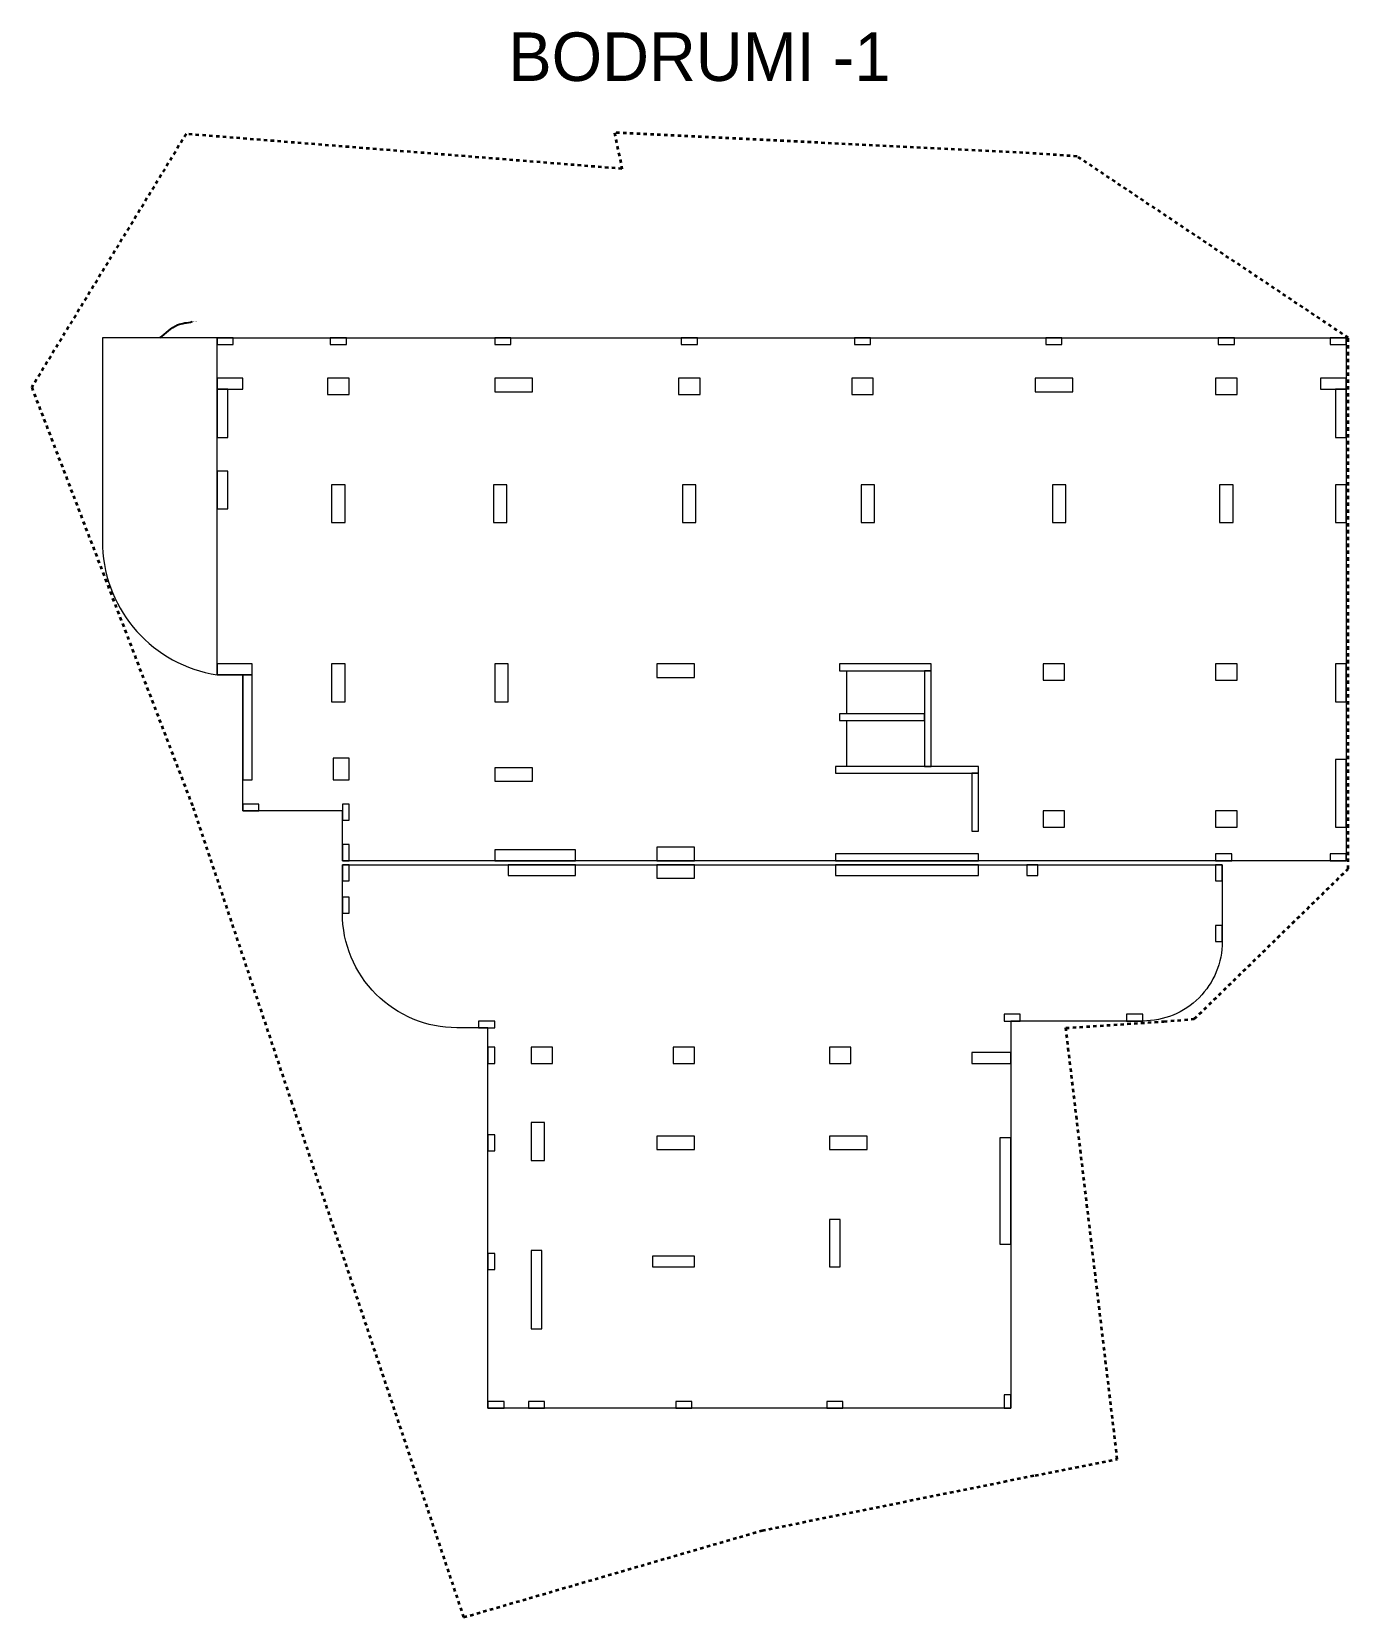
# Model space of a CAD drawing. Header units: millimetres. Extents: x 183280 to 521041, y -188189 to -122473.
# Drawn here: x 351937 to 400793, y -188189 to -129357 of the extents above; entities that cross this region are included whole.
import ezdxf

# ---------------------------------------------------------------- set-up
doc = ezdxf.new("R2010")
doc.units = ezdxf.units.MM
doc.header["$MEASUREMENT"] = 0
doc.linetypes.add('Dashed', pattern=[254, 127, -127])
doc.linetypes.add('Small Dashed', pattern=[169.333333, 84.666667, -84.666667])
for name, color, linetype, lineweight, true_color in [('2D Drafting - General_Pen_No__88', 7, 'Continuous', 20, 0xfd4435), ('A - Akset_Pen_No__8', 7, 'Continuous', 35, 0xa80f02), ('A - Bodrum -2 poliline_Pen_No__91', 171, 'Continuous', 13, 0xaaaaff), ('A - Kati karakteristik polyline_Pen_No__103', 7, 'Continuous', 13, 0xffcc99), ('A - Rampa_Pen_No__178', 7, 'Continuous', 15, 0xbda888), ('A - Themeli_Pen_No__91', 171, 'Continuous', 13, 0xaaaaff), ('Annotation - Label_Pen_No__178', 7, 'Continuous', 15, 0xbda888), ('Annotation - Label_Pen_No__85', 7, 'Continuous', 20, 0x80c2ff)]:
    doc.layers.add(name, color=color, linetype=linetype, lineweight=lineweight, true_color=true_color)
doc.layers.add('A - Shtyllat', color=7, linetype='Continuous')
doc.layers.add('A - Shtyllat_Pen_No__20', color=1, linetype='Continuous', lineweight=0)
doc.styles.add('GENERATED_STYLE_1', font='arial.ttf')
doc.styles.add('GENERATED_STYLE_2', font='GOTHIC.TTF')
doc.dimstyles.new('GENERATED_STYLE__1', dxfattribs={"dimtxt": 0.18, "dimasz": 54.72, "dimexe": 0.18, "dimexo": 0.0625, "dimgap": 0, "dimtad": 0, "dimtih": 1, "dimtoh": 1, "dimdec": 4, "dimzin": 0, "dimdsep": 46, "dimcen": 0.09, "dimadec": 0, "dimazin": 0, "dimtfac": 1, "dimtdec": 4, "dimtmove": 0, "dimatfit": 3, "dimldrblk": 'ARROWHEAD_5', "dimfxl": 0, "dimtolj": 1, "dimtzin": 0, "dimarcsym": 0})

msp = doc.modelspace()

# ---------------------------------------------------------------- texts
at = {"layer": '2D Drafting - General_Pen_No__88', "color": 20, "linetype": 'Continuous', "lineweight": 20, "true_color": 0xfd4435, "insert": (376715, -131209), "char_height": 1800, "attachment_point": 8, "style": 'GENERATED_STYLE_2'}
msp.add_mtext('\\A1;{\\pqc;\\fCentury Gothic|b0|i0|c0|p34;BODRUMI -\\fCentury Gothic|b0|i0|c0|p34;1}', dxfattribs=at)
at = {"layer": 'Annotation - Label_Pen_No__178', "color": 43, "linetype": 'Continuous', "lineweight": 15, "true_color": 0xbda888, "insert": (357893, -140114), "char_height": 36, "attachment_point": 4, "style": 'GENERATED_STYLE_1'}
msp.add_mtext('\\A1;{\\pql;\\fArial|b0|i0|c0|p34;RAMPA}', dxfattribs=at)

# ---------------------------------------------------------------- blocks, each defined once
blk = doc.blocks.new('Column_247', base_point=(396268, -142516))
at = {"layer": 'A - Shtyllat_Pen_No__20', "color": 1, "linetype": 'Continuous', "lineweight": 0, "flags": 128}
blk.add_lwpolyline([(396668, -142816), (396668, -142216), (395868, -142216), (395868, -142816)], close=True, dxfattribs=at)
blk = doc.blocks.new('Column_248', base_point=(382968, -146866))
at = {"layer": 'A - Shtyllat_Pen_No__20', "color": 1, "linetype": 'Continuous', "lineweight": 0, "flags": 128}
blk.add_lwpolyline([(383218, -146166), (382718, -146166), (382718, -147566), (383218, -147566)], close=True, dxfattribs=at)
blk = doc.blocks.new('Column_249', base_point=(400518, -157616))
at = {"layer": 'A - Shtyllat_Pen_No__20', "color": 1, "linetype": 'Continuous', "lineweight": 0, "flags": 128}
blk.add_lwpolyline([(400718, -156366), (400318, -156366), (400318, -158866), (400718, -158866)], close=True, dxfattribs=at)
blk = doc.blocks.new('Column_250', base_point=(389868, -153116))
at = {"layer": 'A - Shtyllat_Pen_No__20', "color": 1, "linetype": 'Continuous', "lineweight": 0, "flags": 128}
blk.add_lwpolyline([(389468, -152816), (389468, -153416), (390268, -153416), (390268, -152816)], close=True, dxfattribs=at)
blk = doc.blocks.new('Column_251', base_point=(382768, -142516))
at = {"layer": 'A - Shtyllat_Pen_No__20', "color": 1, "linetype": 'Continuous', "lineweight": 0, "flags": 128}
blk.add_lwpolyline([(382368, -142216), (382368, -142816), (383168, -142816), (383168, -142216)], close=True, dxfattribs=at)
blk = doc.blocks.new('Column_252', base_point=(376138, -167336))
at = {"layer": 'A - Shtyllat_Pen_No__20', "color": 1, "linetype": 'Continuous', "lineweight": 0, "flags": 128}
blk.add_lwpolyline([(376538, -167636), (376538, -167036), (375738, -167036), (375738, -167636)], close=True, dxfattribs=at)
blk = doc.blocks.new('Column_253', base_point=(375838, -170586))
at = {"layer": 'A - Shtyllat_Pen_No__20', "color": 1, "linetype": 'Continuous', "lineweight": 0, "flags": 128}
blk.add_lwpolyline([(376538, -170836), (376538, -170336), (375138, -170336), (375138, -170836)], close=True, dxfattribs=at)
blk = doc.blocks.new('Column_254', base_point=(386943, -157941))
at = {"layer": 'A - Shtyllat_Pen_No__20', "color": 1, "linetype": 'Continuous', "lineweight": 0, "flags": 128}
blk.add_lwpolyline([(387068, -156866), (386818, -156866), (386818, -159016), (387068, -159016)], close=True, dxfattribs=at)
blk = doc.blocks.new('Column_255', base_point=(375838, -159866))
at = {"layer": 'A - Shtyllat_Pen_No__20', "color": 1, "linetype": 'Continuous', "lineweight": 0, "flags": 128}
blk.add_lwpolyline([(376538, -160116), (376538, -159616), (375138, -159616), (375138, -160116)], close=True, dxfattribs=at)
blk = doc.blocks.new('Column_256', base_point=(383618, -152941))
at = {"layer": 'A - Shtyllat_Pen_No__20', "color": 1, "linetype": 'Continuous', "lineweight": 0, "flags": 128}
blk.add_lwpolyline([(381918, -152816), (381918, -153066), (385318, -153066), (385318, -152816)], close=True, dxfattribs=at)
blk = doc.blocks.new('Column_257', base_point=(381938, -167336))
at = {"layer": 'A - Shtyllat_Pen_No__20', "color": 1, "linetype": 'Continuous', "lineweight": 0, "flags": 128}
blk.add_lwpolyline([(382338, -167636), (382338, -167036), (381538, -167036), (381538, -167636)], close=True, dxfattribs=at)
blk = doc.blocks.new('Column_258', base_point=(359293, -142416))
at = {"layer": 'A - Shtyllat_Pen_No__20', "color": 1, "linetype": 'Continuous', "lineweight": 0, "flags": 128}
blk.add_lwpolyline([(359768, -142616), (359768, -142216), (358818, -142216), (358818, -142616)], close=True, dxfattribs=at)
blk = doc.blocks.new('Column_259', base_point=(368993, -167336))
at = {"layer": 'A - Shtyllat_Pen_No__20', "color": 1, "linetype": 'Continuous', "lineweight": 0, "flags": 128}
blk.add_lwpolyline([(368868, -167036), (368868, -167636), (369118, -167636), (369118, -167036)], close=True, dxfattribs=at)
blk = doc.blocks.new('Column_260', base_point=(392868, -165941))
at = {"layer": 'A - Shtyllat_Pen_No__20', "color": 1, "linetype": 'Continuous', "lineweight": 0, "flags": 128}
blk.add_lwpolyline([(393168, -165816), (392568, -165816), (392568, -166066), (393168, -166066)], close=True, dxfattribs=at)
blk = doc.blocks.new('Column_261', base_point=(375753, -174985))
at = {"layer": 'A - Shtyllat_Pen_No__20', "color": 1, "linetype": 'Continuous', "lineweight": 0, "flags": 128}
blk.add_lwpolyline([(376538, -175185), (376538, -174785), (374968, -174785), (374968, -175185)], close=True, dxfattribs=at)
blk = doc.blocks.new('Column_262', base_point=(400518, -143516))
at = {"layer": 'A - Shtyllat_Pen_No__20', "color": 1, "linetype": 'Continuous', "lineweight": 0, "flags": 128}
blk.add_lwpolyline([(400718, -142616), (400318, -142616), (400318, -144416), (400718, -144416)], close=True, dxfattribs=at)
blk = doc.blocks.new('Column_263', base_point=(382768, -140841))
at = {"layer": 'A - Shtyllat_Pen_No__20', "color": 1, "linetype": 'Continuous', "lineweight": 0, "flags": 128}
blk.add_lwpolyline([(383068, -140716), (382468, -140716), (382468, -140966), (383068, -140966)], close=True, dxfattribs=at)
blk = doc.blocks.new('Column_264', base_point=(363318, -153516))
at = {"layer": 'A - Shtyllat_Pen_No__20', "color": 1, "linetype": 'Continuous', "lineweight": 0, "flags": 128}
blk.add_lwpolyline([(363568, -152816), (363068, -152816), (363068, -154216), (363568, -154216)], close=True, dxfattribs=at)
blk = doc.blocks.new('Column_265', base_point=(359018, -143516))
at = {"layer": 'A - Shtyllat_Pen_No__20', "color": 1, "linetype": 'Continuous', "lineweight": 0, "flags": 128}
blk.add_lwpolyline([(359218, -142616), (358818, -142616), (358818, -144416), (359218, -144416)], close=True, dxfattribs=at)
blk = doc.blocks.new('Column_266', base_point=(396268, -146866))
at = {"layer": 'A - Shtyllat_Pen_No__20', "color": 1, "linetype": 'Continuous', "lineweight": 0, "flags": 128}
blk.add_lwpolyline([(396518, -146166), (396018, -146166), (396018, -147566), (396518, -147566)], close=True, dxfattribs=at)
blk = doc.blocks.new('Column_267', base_point=(388068, -172373))
at = {"layer": 'A - Shtyllat_Pen_No__20', "color": 1, "linetype": 'Continuous', "lineweight": 0, "flags": 128}
blk.add_lwpolyline([(388268, -170398), (387868, -170398), (387868, -174348), (388268, -174348)], close=True, dxfattribs=at)
blk = doc.blocks.new('Column_268', base_point=(400418, -140841))
at = {"layer": 'A - Shtyllat_Pen_No__20', "color": 1, "linetype": 'Continuous', "lineweight": 0, "flags": 128}
blk.add_lwpolyline([(400718, -140716), (400118, -140716), (400118, -140966), (400718, -140966)], close=True, dxfattribs=at)
blk = doc.blocks.new('Column_269', base_point=(370668, -176036))
at = {"layer": 'A - Shtyllat_Pen_No__20', "color": 1, "linetype": 'Continuous', "lineweight": 0, "flags": 128}
blk.add_lwpolyline([(370868, -174581), (370468, -174581), (370468, -177491), (370868, -177491)], close=True, dxfattribs=at)
blk = doc.blocks.new('Column_270', base_point=(376338, -140841))
at = {"layer": 'A - Shtyllat_Pen_No__20', "color": 1, "linetype": 'Continuous', "lineweight": 0, "flags": 128}
blk.add_lwpolyline([(376638, -140716), (376038, -140716), (376038, -140966), (376638, -140966)], close=True, dxfattribs=at)
blk = doc.blocks.new('Column_271', base_point=(368820, -166191))
at = {"layer": 'A - Shtyllat_Pen_No__20', "color": 1, "linetype": 'Continuous', "lineweight": 0, "flags": 128}
blk.add_lwpolyline([(368520, -166066), (368520, -166316), (369120, -166316), (369120, -166066)], close=True, dxfattribs=at)
blk = doc.blocks.new('Column_272', base_point=(363318, -146866))
at = {"layer": 'A - Shtyllat_Pen_No__20', "color": 1, "linetype": 'Continuous', "lineweight": 0, "flags": 128}
blk.add_lwpolyline([(363568, -146166), (363068, -146166), (363068, -147566), (363568, -147566)], close=True, dxfattribs=at)
blk = doc.blocks.new('Column_273', base_point=(370868, -160466))
at = {"layer": 'A - Shtyllat_Pen_No__20', "color": 1, "linetype": 'Continuous', "lineweight": 0, "flags": 128}
blk.add_lwpolyline([(372118, -160666), (372118, -160266), (369618, -160266), (369618, -160666)], close=True, dxfattribs=at)
blk = doc.blocks.new('Column_274', base_point=(389868, -140841))
at = {"layer": 'A - Shtyllat_Pen_No__20', "color": 1, "linetype": 'Continuous', "lineweight": 0, "flags": 128}
blk.add_lwpolyline([(390168, -140716), (389568, -140716), (389568, -140966), (390168, -140966)], close=True, dxfattribs=at)
blk = doc.blocks.new('Column_275', base_point=(385193, -154841))
at = {"layer": 'A - Shtyllat_Pen_No__20', "color": 1, "linetype": 'Continuous', "lineweight": 0, "flags": 128}
blk.add_lwpolyline([(385318, -153066), (385068, -153066), (385068, -156616), (385318, -156616)], close=True, dxfattribs=at)
blk = doc.blocks.new('Column_276', base_point=(381738, -174310))
at = {"layer": 'A - Shtyllat_Pen_No__20', "color": 1, "linetype": 'Continuous', "lineweight": 0, "flags": 128}
blk.add_lwpolyline([(381938, -173435), (381538, -173435), (381538, -175185), (381938, -175185)], close=True, dxfattribs=at)
blk = doc.blocks.new('Column_277', base_point=(400243, -142416))
at = {"layer": 'A - Shtyllat_Pen_No__20', "color": 1, "linetype": 'Continuous', "lineweight": 0, "flags": 128}
blk.add_lwpolyline([(400718, -142616), (400718, -142216), (399768, -142216), (399768, -142616)], close=True, dxfattribs=at)
blk = doc.blocks.new('Column_278', base_point=(384418, -160466))
at = {"layer": 'A - Shtyllat_Pen_No__20', "color": 1, "linetype": 'Continuous', "lineweight": 0, "flags": 128}
blk.add_lwpolyline([(381768, -160266), (381768, -160666), (387068, -160666), (387068, -160266)], close=True, dxfattribs=at)
blk = doc.blocks.new('Column_279', base_point=(370868, -167336))
at = {"layer": 'A - Shtyllat_Pen_No__20', "color": 1, "linetype": 'Continuous', "lineweight": 0, "flags": 128}
blk.add_lwpolyline([(370468, -167036), (370468, -167636), (371268, -167636), (371268, -167036)], close=True, dxfattribs=at)
blk = doc.blocks.new('Column_280', base_point=(387543, -167436))
at = {"layer": 'A - Shtyllat_Pen_No__20', "color": 1, "linetype": 'Continuous', "lineweight": 0, "flags": 128}
blk.add_lwpolyline([(388268, -167636), (388268, -167236), (386818, -167236), (386818, -167636)], close=True, dxfattribs=at)
blk = doc.blocks.new('Column_281', base_point=(388318, -165941))
at = {"layer": 'A - Shtyllat_Pen_No__20', "color": 1, "linetype": 'Continuous', "lineweight": 0, "flags": 128}
blk.add_lwpolyline([(388618, -165816), (388018, -165816), (388018, -166066), (388618, -166066)], close=True, dxfattribs=at)
blk = doc.blocks.new('Column_282', base_point=(369418, -140841))
at = {"layer": 'A - Shtyllat_Pen_No__20', "color": 1, "linetype": 'Continuous', "lineweight": 0, "flags": 128}
blk.add_lwpolyline([(369718, -140716), (369118, -140716), (369118, -140966), (369718, -140966)], close=True, dxfattribs=at)
blk = doc.blocks.new('Column_283', base_point=(369818, -156916))
at = {"layer": 'A - Shtyllat_Pen_No__20', "color": 1, "linetype": 'Continuous', "lineweight": 0, "flags": 128}
blk.add_lwpolyline([(370518, -157166), (370518, -156666), (369118, -156666), (369118, -157166)], close=True, dxfattribs=at)
blk = doc.blocks.new('Column_284', base_point=(369818, -142466))
at = {"layer": 'A - Shtyllat_Pen_No__20', "color": 1, "linetype": 'Continuous', "lineweight": 0, "flags": 128}
blk.add_lwpolyline([(370518, -142716), (370518, -142216), (369118, -142216), (369118, -142716)], close=True, dxfattribs=at)
blk = doc.blocks.new('Column_285', base_point=(396166, -159991))
at = {"layer": 'A - Shtyllat_Pen_No__20', "color": 1, "linetype": 'Continuous', "lineweight": 0, "flags": 128}
blk.add_lwpolyline([(396466, -159866), (395866, -159866), (395866, -160116), (396466, -160116)], close=True, dxfattribs=at)
blk = doc.blocks.new('Column_286', base_point=(369368, -153516))
at = {"layer": 'A - Shtyllat_Pen_No__20', "color": 1, "linetype": 'Continuous', "lineweight": 0, "flags": 128}
blk.add_lwpolyline([(369618, -152816), (369118, -152816), (369118, -154216), (369618, -154216)], close=True, dxfattribs=at)
blk = doc.blocks.new('Column_287', base_point=(375838, -160516))
at = {"layer": 'A - Shtyllat_Pen_No__20', "color": 1, "linetype": 'Continuous', "lineweight": 0, "flags": 128}
blk.add_lwpolyline([(376538, -160766), (376538, -160266), (375138, -160266), (375138, -160766)], close=True, dxfattribs=at)
blk = doc.blocks.new('Column_288', base_point=(383493, -154791))
at = {"layer": 'A - Shtyllat_Pen_No__20', "color": 1, "linetype": 'Continuous', "lineweight": 0, "flags": 128}
blk.add_lwpolyline([(381918, -154666), (381918, -154916), (385068, -154916), (385068, -154666)], close=True, dxfattribs=at)
blk = doc.blocks.new('Column_289', base_point=(389868, -142466))
at = {"layer": 'A - Shtyllat_Pen_No__20', "color": 1, "linetype": 'Continuous', "lineweight": 0, "flags": 128}
blk.add_lwpolyline([(390568, -142716), (390568, -142216), (389168, -142216), (389168, -142716)], close=True, dxfattribs=at)
blk = doc.blocks.new('Column_290', base_point=(360068, -158141))
at = {"layer": 'A - Shtyllat_Pen_No__20', "color": 1, "linetype": 'Continuous', "lineweight": 0, "flags": 128}
blk.add_lwpolyline([(359768, -158266), (360368, -158266), (360368, -158016), (359768, -158016)], close=True, dxfattribs=at)
blk = doc.blocks.new('Column_291', base_point=(368993, -174985))
at = {"layer": 'A - Shtyllat_Pen_No__20', "color": 1, "linetype": 'Continuous', "lineweight": 0, "flags": 128}
blk.add_lwpolyline([(368868, -174685), (368868, -175285), (369118, -175285), (369118, -174685)], close=True, dxfattribs=at)
blk = doc.blocks.new('Column_292', base_point=(395993, -162816))
at = {"layer": 'A - Shtyllat_Pen_No__20', "color": 1, "linetype": 'Continuous', "lineweight": 0, "flags": 128}
blk.add_lwpolyline([(395868, -162516), (395868, -163116), (396118, -163116), (396118, -162516)], close=True, dxfattribs=at)
blk = doc.blocks.new('Column_293', base_point=(396268, -153116))
at = {"layer": 'A - Shtyllat_Pen_No__20', "color": 1, "linetype": 'Continuous', "lineweight": 0, "flags": 128}
blk.add_lwpolyline([(395868, -152816), (395868, -153416), (396668, -153416), (396668, -152816)], close=True, dxfattribs=at)
blk = doc.blocks.new('Column_294', base_point=(382238, -170586))
at = {"layer": 'A - Shtyllat_Pen_No__20', "color": 1, "linetype": 'Continuous', "lineweight": 0, "flags": 128}
blk.add_lwpolyline([(382938, -170836), (382938, -170336), (381538, -170336), (381538, -170836)], close=True, dxfattribs=at)
blk = doc.blocks.new('Column_295', base_point=(359468, -153016))
at = {"layer": 'A - Shtyllat_Pen_No__20', "color": 1, "linetype": 'Continuous', "lineweight": 0, "flags": 128}
blk.add_lwpolyline([(358818, -152816), (358818, -153216), (360118, -153216), (360118, -152816)], close=True, dxfattribs=at)
blk = doc.blocks.new('Column_296', base_point=(388143, -180185))
at = {"layer": 'A - Shtyllat_Pen_No__20', "color": 1, "linetype": 'Continuous', "lineweight": 0, "flags": 128}
blk.add_lwpolyline([(388018, -179935), (388018, -180435), (388268, -180435), (388268, -179935)], close=True, dxfattribs=at)
blk = doc.blocks.new('Column_297', base_point=(363318, -140841))
at = {"layer": 'A - Shtyllat_Pen_No__20', "color": 1, "linetype": 'Continuous', "lineweight": 0, "flags": 128}
blk.add_lwpolyline([(363618, -140716), (363018, -140716), (363018, -140966), (363618, -140966)], close=True, dxfattribs=at)
blk = doc.blocks.new('Column_298', base_point=(375838, -153066))
at = {"layer": 'A - Shtyllat_Pen_No__20', "color": 1, "linetype": 'Continuous', "lineweight": 0, "flags": 128}
blk.add_lwpolyline([(376538, -153316), (376538, -152816), (375138, -152816), (375138, -153316)], close=True, dxfattribs=at)
blk = doc.blocks.new('Column_299', base_point=(384418, -156741))
at = {"layer": 'A - Shtyllat_Pen_No__20', "color": 1, "linetype": 'Continuous', "lineweight": 0, "flags": 128}
blk.add_lwpolyline([(381768, -156616), (381768, -156866), (387068, -156866), (387068, -156616)], close=True, dxfattribs=at)
blk = doc.blocks.new('Column_300', base_point=(395993, -160566))
at = {"layer": 'A - Shtyllat_Pen_No__20', "color": 1, "linetype": 'Continuous', "lineweight": 0, "flags": 128}
blk.add_lwpolyline([(395868, -160266), (395868, -160866), (396118, -160866), (396118, -160266)], close=True, dxfattribs=at)
blk = doc.blocks.new('Column_301', base_point=(400518, -153516))
at = {"layer": 'A - Shtyllat_Pen_No__20', "color": 1, "linetype": 'Continuous', "lineweight": 0, "flags": 128}
blk.add_lwpolyline([(400718, -152816), (400318, -152816), (400318, -154216), (400718, -154216)], close=True, dxfattribs=at)
blk = doc.blocks.new('Column_302', base_point=(359018, -146366))
at = {"layer": 'A - Shtyllat_Pen_No__20', "color": 1, "linetype": 'Continuous', "lineweight": 0, "flags": 128}
blk.add_lwpolyline([(359218, -145666), (358818, -145666), (358818, -147066), (359218, -147066)], close=True, dxfattribs=at)
blk = doc.blocks.new('Column_303', base_point=(363593, -161766))
at = {"layer": 'A - Shtyllat_Pen_No__20', "color": 1, "linetype": 'Continuous', "lineweight": 0, "flags": 128}
blk.add_lwpolyline([(363468, -161466), (363468, -162066), (363718, -162066), (363718, -161466)], close=True, dxfattribs=at)
blk = doc.blocks.new('Column_304', base_point=(363593, -160566))
at = {"layer": 'A - Shtyllat_Pen_No__20', "color": 1, "linetype": 'Continuous', "lineweight": 0, "flags": 128}
blk.add_lwpolyline([(363468, -160266), (363468, -160866), (363718, -160866), (363718, -160266)], close=True, dxfattribs=at)
blk = doc.blocks.new('Column_305', base_point=(369318, -146866))
at = {"layer": 'A - Shtyllat_Pen_No__20', "color": 1, "linetype": 'Continuous', "lineweight": 0, "flags": 128}
blk.add_lwpolyline([(369568, -146166), (369068, -146166), (369068, -147566), (369568, -147566)], close=True, dxfattribs=at)
blk = doc.blocks.new('Column_306', base_point=(370718, -170536))
at = {"layer": 'A - Shtyllat_Pen_No__20', "color": 1, "linetype": 'Continuous', "lineweight": 0, "flags": 128}
blk.add_lwpolyline([(370468, -171236), (370968, -171236), (370968, -169836), (370468, -169836)], close=True, dxfattribs=at)
blk = doc.blocks.new('Column_307', base_point=(381738, -180310))
at = {"layer": 'A - Shtyllat_Pen_No__20', "color": 1, "linetype": 'Continuous', "lineweight": 0, "flags": 128}
blk.add_lwpolyline([(382038, -180185), (381438, -180185), (381438, -180435), (382038, -180435)], close=True, dxfattribs=at)
blk = doc.blocks.new('Column_308', base_point=(359118, -140841))
at = {"layer": 'A - Shtyllat_Pen_No__20', "color": 1, "linetype": 'Continuous', "lineweight": 0, "flags": 128}
blk.add_lwpolyline([(359418, -140716), (358818, -140716), (358818, -140966), (359418, -140966)], close=True, dxfattribs=at)
blk = doc.blocks.new('Column_309', base_point=(369168, -180310))
at = {"layer": 'A - Shtyllat_Pen_No__20', "color": 1, "linetype": 'Continuous', "lineweight": 0, "flags": 128}
blk.add_lwpolyline([(368868, -180185), (368868, -180435), (369468, -180435), (369468, -180185)], close=True, dxfattribs=at)
blk = doc.blocks.new('Column_310', base_point=(389068, -160466))
at = {"layer": 'A - Shtyllat_Pen_No__20', "color": 1, "linetype": 'Continuous', "lineweight": 0, "flags": 128}
blk.add_lwpolyline([(389268, -160266), (388868, -160266), (388868, -160666), (389268, -160666)], close=True, dxfattribs=at)
blk = doc.blocks.new('Column_311', base_point=(400418, -159991))
at = {"layer": 'A - Shtyllat_Pen_No__20', "color": 1, "linetype": 'Continuous', "lineweight": 0, "flags": 128}
blk.add_lwpolyline([(400718, -159866), (400118, -159866), (400118, -160116), (400718, -160116)], close=True, dxfattribs=at)
blk = doc.blocks.new('Column_312', base_point=(363593, -158316))
at = {"layer": 'A - Shtyllat_Pen_No__20', "color": 1, "linetype": 'Continuous', "lineweight": 0, "flags": 128}
blk.add_lwpolyline([(363468, -158016), (363468, -158616), (363718, -158616), (363718, -158016)], close=True, dxfattribs=at)
blk = doc.blocks.new('Column_313', base_point=(400518, -146866))
at = {"layer": 'A - Shtyllat_Pen_No__20', "color": 1, "linetype": 'Continuous', "lineweight": 0, "flags": 128}
blk.add_lwpolyline([(400718, -146166), (400318, -146166), (400318, -147566), (400718, -147566)], close=True, dxfattribs=at)
blk = doc.blocks.new('Column_314', base_point=(363318, -142516))
at = {"layer": 'A - Shtyllat_Pen_No__20', "color": 1, "linetype": 'Continuous', "lineweight": 0, "flags": 128}
blk.add_lwpolyline([(362918, -142216), (362918, -142816), (363718, -142816), (363718, -142216)], close=True, dxfattribs=at)
blk = doc.blocks.new('Column_315', base_point=(376138, -180310))
at = {"layer": 'A - Shtyllat_Pen_No__20', "color": 1, "linetype": 'Continuous', "lineweight": 0, "flags": 128}
blk.add_lwpolyline([(376438, -180185), (375838, -180185), (375838, -180435), (376438, -180435)], close=True, dxfattribs=at)
blk = doc.blocks.new('Column_316', base_point=(363593, -159816))
at = {"layer": 'A - Shtyllat_Pen_No__20', "color": 1, "linetype": 'Continuous', "lineweight": 0, "flags": 128}
blk.add_lwpolyline([(363468, -159516), (363468, -160116), (363718, -160116), (363718, -159516)], close=True, dxfattribs=at)
blk = doc.blocks.new('Column_317', base_point=(368993, -170586))
at = {"layer": 'A - Shtyllat_Pen_No__20', "color": 1, "linetype": 'Continuous', "lineweight": 0, "flags": 128}
blk.add_lwpolyline([(368868, -170286), (368868, -170886), (369118, -170886), (369118, -170286)], close=True, dxfattribs=at)
blk = doc.blocks.new('Column_318', base_point=(390068, -146866))
at = {"layer": 'A - Shtyllat_Pen_No__20', "color": 1, "linetype": 'Continuous', "lineweight": 0, "flags": 128}
blk.add_lwpolyline([(390318, -146166), (389818, -146166), (389818, -147566), (390318, -147566)], close=True, dxfattribs=at)
blk = doc.blocks.new('Column_319', base_point=(396268, -158566))
at = {"layer": 'A - Shtyllat_Pen_No__20', "color": 1, "linetype": 'Continuous', "lineweight": 0, "flags": 128}
blk.add_lwpolyline([(396668, -158866), (396668, -158266), (395868, -158266), (395868, -158866)], close=True, dxfattribs=at)
blk = doc.blocks.new('Column_320', base_point=(384418, -159991))
at = {"layer": 'A - Shtyllat_Pen_No__20', "color": 1, "linetype": 'Continuous', "lineweight": 0, "flags": 128}
blk.add_lwpolyline([(381768, -159866), (381768, -160116), (387068, -160116), (387068, -159866)], close=True, dxfattribs=at)
blk = doc.blocks.new('Column_321', base_point=(376338, -146866))
at = {"layer": 'A - Shtyllat_Pen_No__20', "color": 1, "linetype": 'Continuous', "lineweight": 0, "flags": 128}
blk.add_lwpolyline([(376588, -146166), (376088, -146166), (376088, -147566), (376588, -147566)], close=True, dxfattribs=at)
blk = doc.blocks.new('Column_322', base_point=(370618, -159916))
at = {"layer": 'A - Shtyllat_Pen_No__20', "color": 1, "linetype": 'Continuous', "lineweight": 0, "flags": 128}
blk.add_lwpolyline([(372118, -160116), (372118, -159716), (369118, -159716), (369118, -160116)], close=True, dxfattribs=at)
blk = doc.blocks.new('Column_323', base_point=(389868, -158566))
at = {"layer": 'A - Shtyllat_Pen_No__20', "color": 1, "linetype": 'Continuous', "lineweight": 0, "flags": 128}
blk.add_lwpolyline([(390268, -158866), (390268, -158266), (389468, -158266), (389468, -158866)], close=True, dxfattribs=at)
blk = doc.blocks.new('Column_324', base_point=(376338, -142516))
at = {"layer": 'A - Shtyllat_Pen_No__20', "color": 1, "linetype": 'Continuous', "lineweight": 0, "flags": 128}
blk.add_lwpolyline([(375938, -142216), (375938, -142816), (376738, -142816), (376738, -142216)], close=True, dxfattribs=at)
blk = doc.blocks.new('Column_325', base_point=(370668, -180310))
at = {"layer": 'A - Shtyllat_Pen_No__20', "color": 1, "linetype": 'Continuous', "lineweight": 0, "flags": 128}
blk.add_lwpolyline([(370968, -180185), (370368, -180185), (370368, -180435), (370968, -180435)], close=True, dxfattribs=at)
blk = doc.blocks.new('Column_326', base_point=(396268, -140841))
at = {"layer": 'A - Shtyllat_Pen_No__20', "color": 1, "linetype": 'Continuous', "lineweight": 0, "flags": 128}
blk.add_lwpolyline([(396568, -140716), (395968, -140716), (395968, -140966), (396568, -140966)], close=True, dxfattribs=at)
blk = doc.blocks.new('Column_327', base_point=(359943, -155166))
at = {"layer": 'A - Shtyllat_Pen_No__20', "color": 1, "linetype": 'Continuous', "lineweight": 0, "flags": 128}
blk.add_lwpolyline([(360118, -153216), (359768, -153216), (359768, -157116), (360118, -157116)], close=True, dxfattribs=at)
blk = doc.blocks.new('Column_328', base_point=(363418, -156716))
at = {"layer": 'A - Shtyllat_Pen_No__20', "color": 1, "linetype": 'Continuous', "lineweight": 0, "flags": 128}
blk.add_lwpolyline([(363118, -157116), (363718, -157116), (363718, -156316), (363118, -156316)], close=True, dxfattribs=at)
blk = doc.blocks.new('ARROWHEAD_5')
at = {"linetype": 'Continuous', "lineweight": 0}
blk.add_hatch(color=0, dxfattribs=at).paths.add_polyline_path([(-1, 0.2679), (0, 0), (-1, -0.2679)])
at = {"color": 0, "linetype": 'Continuous', "lineweight": 0}
blk.add_line((0, 0), (-1, 0), dxfattribs=at)

# ---------------------------------------------------------------- linework, layer by layer
at = {"layer": 'A - Akset_Pen_No__8', "color": 14, "linetype": 'Dashed', "lineweight": 35, "true_color": 0xa80f02}
msp.add_lwpolyline([(351937, -142551), (352482, -143968), (357928, -158150), (361567, -169043), (367963, -188189), (379042, -184968), (389168, -182922), (392223, -182324), (390313, -166322), (393950, -166081), (395080, -165989), (400793, -160416), (400793, -140716), (390729, -133982), (388721, -133847), (373561, -133103), (373842, -134443), (357667, -133151)], close=True, dxfattribs=at)
at = {"layer": 'A - Bodrum -2 poliline_Pen_No__91', "color": 161, "linetype": 'Continuous', "lineweight": 13, "true_color": 0xaaaaff}
msp.add_lwpolyline([(363468, -160116), (363468, -158266), (359768, -158266), (359768, -153216), (358818, -153216), (358818, -140716), (400718, -140716), (400718, -160116)], close=True, dxfattribs=at)
msp.add_lwpolyline([(388268, -180435), (368868, -180435), (368868, -166316), (367718, -166316, -0.414214), (363468, -162066), (363468, -160266), (396118, -160266), (396118, -163116, -0.414229), (393168, -166066), (388268, -166066)], format="xyb", close=True, dxfattribs=at)
at = {"layer": 'A - Kati karakteristik polyline_Pen_No__103', "color": 31, "linetype": 'Small Dashed', "lineweight": 13, "true_color": 0xffcc99}
msp.add_lwpolyline([(400718, -158866), (400718, -160116), (387068, -160116)], dxfattribs=at)
at = {"layer": 'A - Rampa_Pen_No__178', "color": 43, "linetype": 'Continuous', "lineweight": 15, "true_color": 0xbda888}
msp.add_lwpolyline([(358818, -140716), (354568, -140716), (354568, -148466, 0.359988), (358818, -153216)], format="xyb", dxfattribs=at)
at = {"layer": 'A - Themeli_Pen_No__91', "color": 161, "linetype": 'Continuous', "lineweight": 13, "true_color": 0xaaaaff}
for points in [[(382168, -153066), (382168, -154666)], [(382168, -154916), (382168, -156616)]]:
    msp.add_lwpolyline(points, dxfattribs=at)

# ---------------------------------------------------------------- block references
at = {"layer": 'A - Shtyllat', "color": 1, "lineweight": 0}
for name, p in [('Column_308', (359118, -140841)), ('Column_297', (363318, -140841)), ('Column_282', (369418, -140841)), ('Column_270', (376338, -140841)), ('Column_263', (382768, -140841)), ('Column_274', (389868, -140841)), ('Column_326', (396268, -140841)), ('Column_268', (400418, -140841)), ('Column_258', (359293, -142416)), ('Column_314', (363318, -142516)), ('Column_284', (369818, -142466)), ('Column_324', (376338, -142516)), ('Column_251', (382768, -142516)), ('Column_289', (389868, -142466)), ('Column_247', (396268, -142516)), ('Column_277', (400243, -142416)), ('Column_265', (359018, -143516)), ('Column_262', (400518, -143516)), ('Column_302', (359018, -146366)), ('Column_272', (363318, -146866)), ('Column_305', (369318, -146866)), ('Column_321', (376338, -146866)), ('Column_248', (382968, -146866)), ('Column_318', (390068, -146866)), ('Column_266', (396268, -146866)), ('Column_313', (400518, -146866)), ('Column_295', (359468, -153016)), ('Column_264', (363318, -153516)), ('Column_286', (369368, -153516)), ('Column_298', (375838, -153066)), ('Column_256', (383618, -152941)), ('Column_250', (389868, -153116)), ('Column_293', (396268, -153116)), ('Column_301', (400518, -153516)), ('Column_327', (359943, -155166)), ('Column_275', (385193, -154841)), ('Column_288', (383493, -154791)), ('Column_328', (363418, -156716)), ('Column_249', (400518, -157616)), ('Column_283', (369818, -156916)), ('Column_299', (384418, -156741)), ('Column_254', (386943, -157941)), ('Column_290', (360068, -158141)), ('Column_312', (363593, -158316)), ('Column_323', (389868, -158566)), ('Column_319', (396268, -158566)), ('Column_316', (363593, -159816)), ('Column_322', (370618, -159916)), ('Column_255', (375838, -159866)), ('Column_320', (384418, -159991)), ('Column_285', (396166, -159991)), ('Column_311', (400418, -159991)), ('Column_304', (363593, -160566)), ('Column_273', (370868, -160466)), ('Column_287', (375838, -160516)), ('Column_278', (384418, -160466)), ('Column_310', (389068, -160466)), ('Column_300', (395993, -160566)), ('Column_303', (363593, -161766)), ('Column_292', (395993, -162816)), ('Column_281', (388318, -165941)), ('Column_260', (392868, -165941)), ('Column_271', (368820, -166191)), ('Column_259', (368993, -167336)), ('Column_279', (370868, -167336)), ('Column_252', (376138, -167336)), ('Column_257', (381938, -167336)), ('Column_280', (387543, -167436)), ('Column_306', (370718, -170536)), ('Column_317', (368993, -170586)), ('Column_253', (375838, -170586)), ('Column_294', (382238, -170586)), ('Column_267', (388068, -172373)), ('Column_276', (381738, -174310)), ('Column_291', (368993, -174985)), ('Column_269', (370668, -176036)), ('Column_261', (375753, -174985)), ('Column_296', (388143, -180185)), ('Column_309', (369168, -180310)), ('Column_325', (370668, -180310)), ('Column_315', (376138, -180310)), ('Column_307', (381738, -180310))]:
    msp.add_blockref(name, p, dxfattribs=at)

msp.set_redraw_order([(e.dxf.handle, doc.entitydb.next_handle()) for e in msp.query("TEXT MTEXT ATTDEF DIMENSION ARC_DIMENSION")])  # texts and dimensions are drawn at this point

# ---------------------------------------------------------------- leaders
at = {"layer": 'Annotation - Label_Pen_No__85', "color": 151, "linetype": 'Continuous', "lineweight": 20, "true_color": 0x80c2ff, "path_type": 1, "annotation_type": 0, "has_hookline": 1, "hookline_direction": 0, "text_width": 175}
msp.add_leader([(356693, -140716), (357353, -140236), (357893, -140114)], dimstyle='GENERATED_STYLE__1', dxfattribs=at)

doc.saveas('drawing.dxf')
